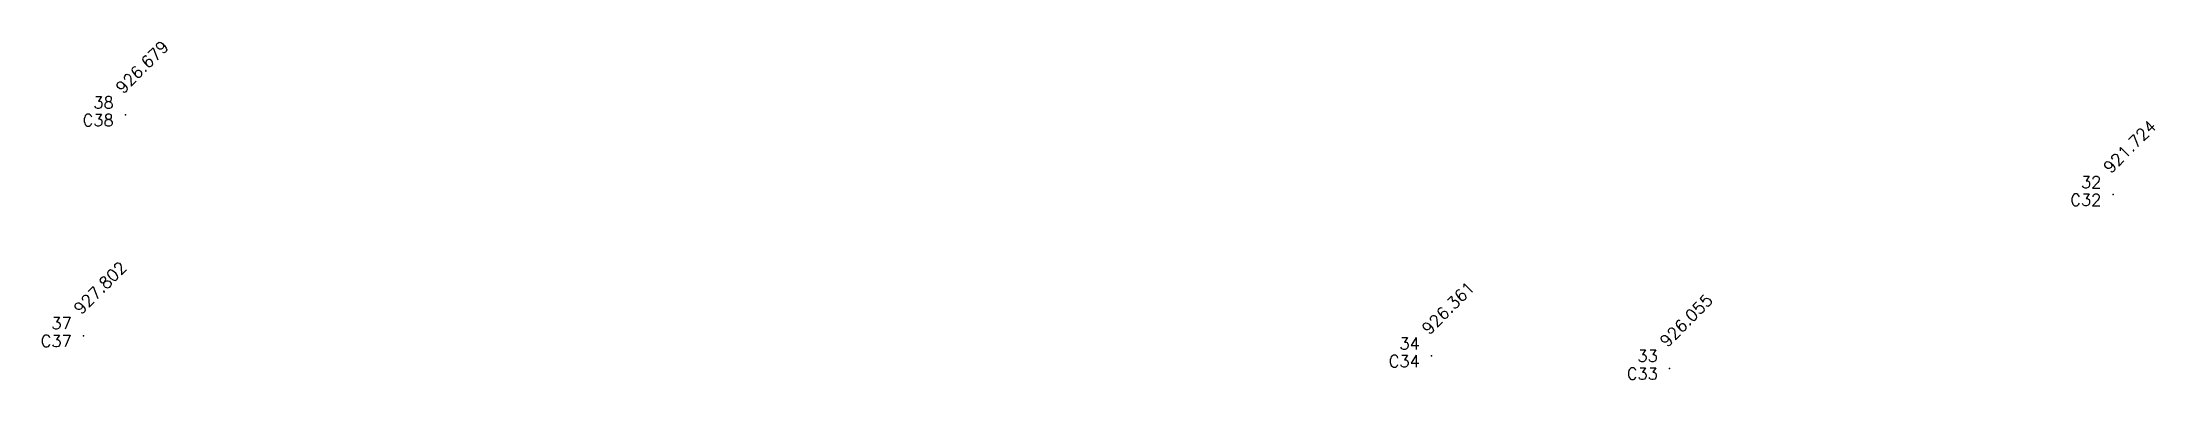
# Model space of a CAD drawing. Header units: millimetres. Extents: x 824502 to 1498685, y 1474633 to 1481826.
# Drawn here: x 824502.15 to 824546.74, y 1478838.78 to 1478845.88 of the extents above; entities that cross this region are included whole.
import ezdxf
from ezdxf.enums import TextEntityAlignment as Align

# ---------------------------------------------------------------- set-up
doc = ezdxf.new("R2010")
doc.units = ezdxf.units.MM
for name, color, linetype in [('Points', 7, 'Continuous'), ('Points-ELV', 6, 'Continuous'), ('Points-NUM', 4, 'Continuous'), ('Points-TXT', 3, 'Continuous')]:
    doc.layers.add(name, color=color, linetype=linetype)
doc.styles.add('ROMANS', font='romans.shx')

# ---------------------------------------------------------------- blocks, each defined once
blk = doc.blocks.new('POINTS')
at = {"layer": 'Points'}
blk.add_line((0, 0), (0, 0), dxfattribs=at)
blk.add_point((0, 0), dxfattribs=at)
at = {"layer": 'Points-ELV', "style": 'ROMANS'}
blk.add_attdef('ELEV', text='', height=1, rotation=45, dxfattribs=at).set_placement((0, 0), align=Align.BOTTOM_LEFT)
at = {"layer": 'Points-NUM', "style": 'ROMANS'}
blk.add_attdef('PTNUM', text='', height=1, dxfattribs=at).set_placement((0, 0), align=Align.BOTTOM_RIGHT)
at = {"layer": 'Points-TXT', "style": 'ROMANS'}
blk.add_attdef('DESC', text='', height=1, dxfattribs=at).set_placement((0, 0), align=Align.BOTTOM_RIGHT)

msp = doc.modelspace()

# ---------------------------------------------------------------- block references
at = {"layer": 'Points', "linetype": 'Continuous'}
ref = msp.add_blockref('POINTS', (824503.908, 1478844.355, 926.679), dxfattribs=at)
ref.add_attrib('PTNUM', '38', dxfattribs={"layer": 'Points-NUM', "height": 0.25, "style": 'ROMANS'}).set_placement((824503.658, 1478844.417, 926.679), align=Align.BOTTOM_RIGHT)
ref.add_attrib('DESC', 'C38', dxfattribs={"layer": 'Points-TXT', "height": 0.25, "style": 'ROMANS'}).set_placement((824503.658, 1478844.042, 926.679), align=Align.BOTTOM_RIGHT)
ref.add_attrib('ELEV', '926.679', dxfattribs={"layer": 'Points-ELV', "height": 0.25, "rotation": 45, "style": 'ROMANS'}).set_placement((824503.908, 1478844.73, 926.679), align=Align.BOTTOM_LEFT)
ref = msp.add_blockref('POINTS', (824503.908, 1478844.355, 926.679), dxfattribs=at)
ref.add_attrib('PTNUM', '38', dxfattribs={"layer": 'Points-NUM', "height": 0.25, "style": 'ROMANS'}).set_placement((824503.658, 1478844.417, 926.679), align=Align.BOTTOM_RIGHT)
ref.add_attrib('DESC', 'C38', dxfattribs={"layer": 'Points-TXT', "height": 0.25, "style": 'ROMANS'}).set_placement((824503.658, 1478844.042, 926.679), align=Align.BOTTOM_RIGHT)
ref.add_attrib('ELEV', '926.679', dxfattribs={"layer": 'Points-ELV', "height": 0.25, "rotation": 45, "style": 'ROMANS'}).set_placement((824503.908, 1478844.73, 926.679), align=Align.BOTTOM_LEFT)
ref = msp.add_blockref('POINTS', (824545.864, 1478842.675, 921.724), dxfattribs=at)
ref.add_attrib('PTNUM', '32', dxfattribs={"layer": 'Points-NUM', "height": 0.25, "style": 'ROMANS'}).set_placement((824545.614, 1478842.738, 921.724), align=Align.BOTTOM_RIGHT)
ref.add_attrib('DESC', 'C32', dxfattribs={"layer": 'Points-TXT', "height": 0.25, "style": 'ROMANS'}).set_placement((824545.614, 1478842.363, 921.724), align=Align.BOTTOM_RIGHT)
ref.add_attrib('ELEV', '921.724', dxfattribs={"layer": 'Points-ELV', "height": 0.25, "rotation": 45, "style": 'ROMANS'}).set_placement((824545.864, 1478843.05, 921.724), align=Align.BOTTOM_LEFT)
ref = msp.add_blockref('POINTS', (824545.864, 1478842.675, 921.724), dxfattribs=at)
ref.add_attrib('PTNUM', '32', dxfattribs={"layer": 'Points-NUM', "height": 0.25, "style": 'ROMANS'}).set_placement((824545.614, 1478842.738, 921.724), align=Align.BOTTOM_RIGHT)
ref.add_attrib('DESC', 'C32', dxfattribs={"layer": 'Points-TXT', "height": 0.25, "style": 'ROMANS'}).set_placement((824545.614, 1478842.363, 921.724), align=Align.BOTTOM_RIGHT)
ref.add_attrib('ELEV', '921.724', dxfattribs={"layer": 'Points-ELV', "height": 0.25, "rotation": 45, "style": 'ROMANS'}).set_placement((824545.864, 1478843.05, 921.724), align=Align.BOTTOM_LEFT)
ref = msp.add_blockref('POINTS', (824503.022, 1478839.702, 927.802), dxfattribs=at)
ref.add_attrib('PTNUM', '37', dxfattribs={"layer": 'Points-NUM', "height": 0.25, "style": 'ROMANS'}).set_placement((824502.772, 1478839.765, 927.802), align=Align.BOTTOM_RIGHT)
ref.add_attrib('DESC', 'C37', dxfattribs={"layer": 'Points-TXT', "height": 0.25, "style": 'ROMANS'}).set_placement((824502.772, 1478839.39, 927.802), align=Align.BOTTOM_RIGHT)
ref.add_attrib('ELEV', '927.802', dxfattribs={"layer": 'Points-ELV', "height": 0.25, "rotation": 45, "style": 'ROMANS'}).set_placement((824503.022, 1478840.077, 927.802), align=Align.BOTTOM_LEFT)
ref = msp.add_blockref('POINTS', (824503.022, 1478839.702, 927.802), dxfattribs=at)
ref.add_attrib('PTNUM', '37', dxfattribs={"layer": 'Points-NUM', "height": 0.25, "style": 'ROMANS'}).set_placement((824502.772, 1478839.765, 927.802), align=Align.BOTTOM_RIGHT)
ref.add_attrib('DESC', 'C37', dxfattribs={"layer": 'Points-TXT', "height": 0.25, "style": 'ROMANS'}).set_placement((824502.772, 1478839.39, 927.802), align=Align.BOTTOM_RIGHT)
ref.add_attrib('ELEV', '927.802', dxfattribs={"layer": 'Points-ELV', "height": 0.25, "rotation": 45, "style": 'ROMANS'}).set_placement((824503.022, 1478840.077, 927.802), align=Align.BOTTOM_LEFT)
ref = msp.add_blockref('POINTS', (824531.478, 1478839.276, 926.361), dxfattribs=at)
ref.add_attrib('PTNUM', '34', dxfattribs={"layer": 'Points-NUM', "height": 0.25, "style": 'ROMANS'}).set_placement((824531.228, 1478839.339, 926.361), align=Align.BOTTOM_RIGHT)
ref.add_attrib('DESC', 'C34', dxfattribs={"layer": 'Points-TXT', "height": 0.25, "style": 'ROMANS'}).set_placement((824531.228, 1478838.964, 926.361), align=Align.BOTTOM_RIGHT)
ref.add_attrib('ELEV', '926.361', dxfattribs={"layer": 'Points-ELV', "height": 0.25, "rotation": 45, "style": 'ROMANS'}).set_placement((824531.478, 1478839.651, 926.361), align=Align.BOTTOM_LEFT)
ref = msp.add_blockref('POINTS', (824531.478, 1478839.276, 926.361), dxfattribs=at)
ref.add_attrib('PTNUM', '34', dxfattribs={"layer": 'Points-NUM', "height": 0.25, "style": 'ROMANS'}).set_placement((824531.228, 1478839.339, 926.361), align=Align.BOTTOM_RIGHT)
ref.add_attrib('DESC', 'C34', dxfattribs={"layer": 'Points-TXT', "height": 0.25, "style": 'ROMANS'}).set_placement((824531.228, 1478838.964, 926.361), align=Align.BOTTOM_RIGHT)
ref.add_attrib('ELEV', '926.361', dxfattribs={"layer": 'Points-ELV', "height": 0.25, "rotation": 45, "style": 'ROMANS'}).set_placement((824531.478, 1478839.651, 926.361), align=Align.BOTTOM_LEFT)
ref = msp.add_blockref('POINTS', (824536.503, 1478839.013, 926.055), dxfattribs=at)
ref.add_attrib('PTNUM', '33', dxfattribs={"layer": 'Points-NUM', "height": 0.25, "style": 'ROMANS'}).set_placement((824536.253, 1478839.076, 926.055), align=Align.BOTTOM_RIGHT)
ref.add_attrib('DESC', 'C33', dxfattribs={"layer": 'Points-TXT', "height": 0.25, "style": 'ROMANS'}).set_placement((824536.253, 1478838.701, 926.055), align=Align.BOTTOM_RIGHT)
ref.add_attrib('ELEV', '926.055', dxfattribs={"layer": 'Points-ELV', "height": 0.25, "rotation": 45, "style": 'ROMANS'}).set_placement((824536.503, 1478839.388, 926.055), align=Align.BOTTOM_LEFT)
ref = msp.add_blockref('POINTS', (824536.503, 1478839.013, 926.055), dxfattribs=at)
ref.add_attrib('PTNUM', '33', dxfattribs={"layer": 'Points-NUM', "height": 0.25, "style": 'ROMANS'}).set_placement((824536.253, 1478839.076, 926.055), align=Align.BOTTOM_RIGHT)
ref.add_attrib('DESC', 'C33', dxfattribs={"layer": 'Points-TXT', "height": 0.25, "style": 'ROMANS'}).set_placement((824536.253, 1478838.701, 926.055), align=Align.BOTTOM_RIGHT)
ref.add_attrib('ELEV', '926.055', dxfattribs={"layer": 'Points-ELV', "height": 0.25, "rotation": 45, "style": 'ROMANS'}).set_placement((824536.503, 1478839.388, 926.055), align=Align.BOTTOM_LEFT)

doc.saveas('drawing.dxf')
